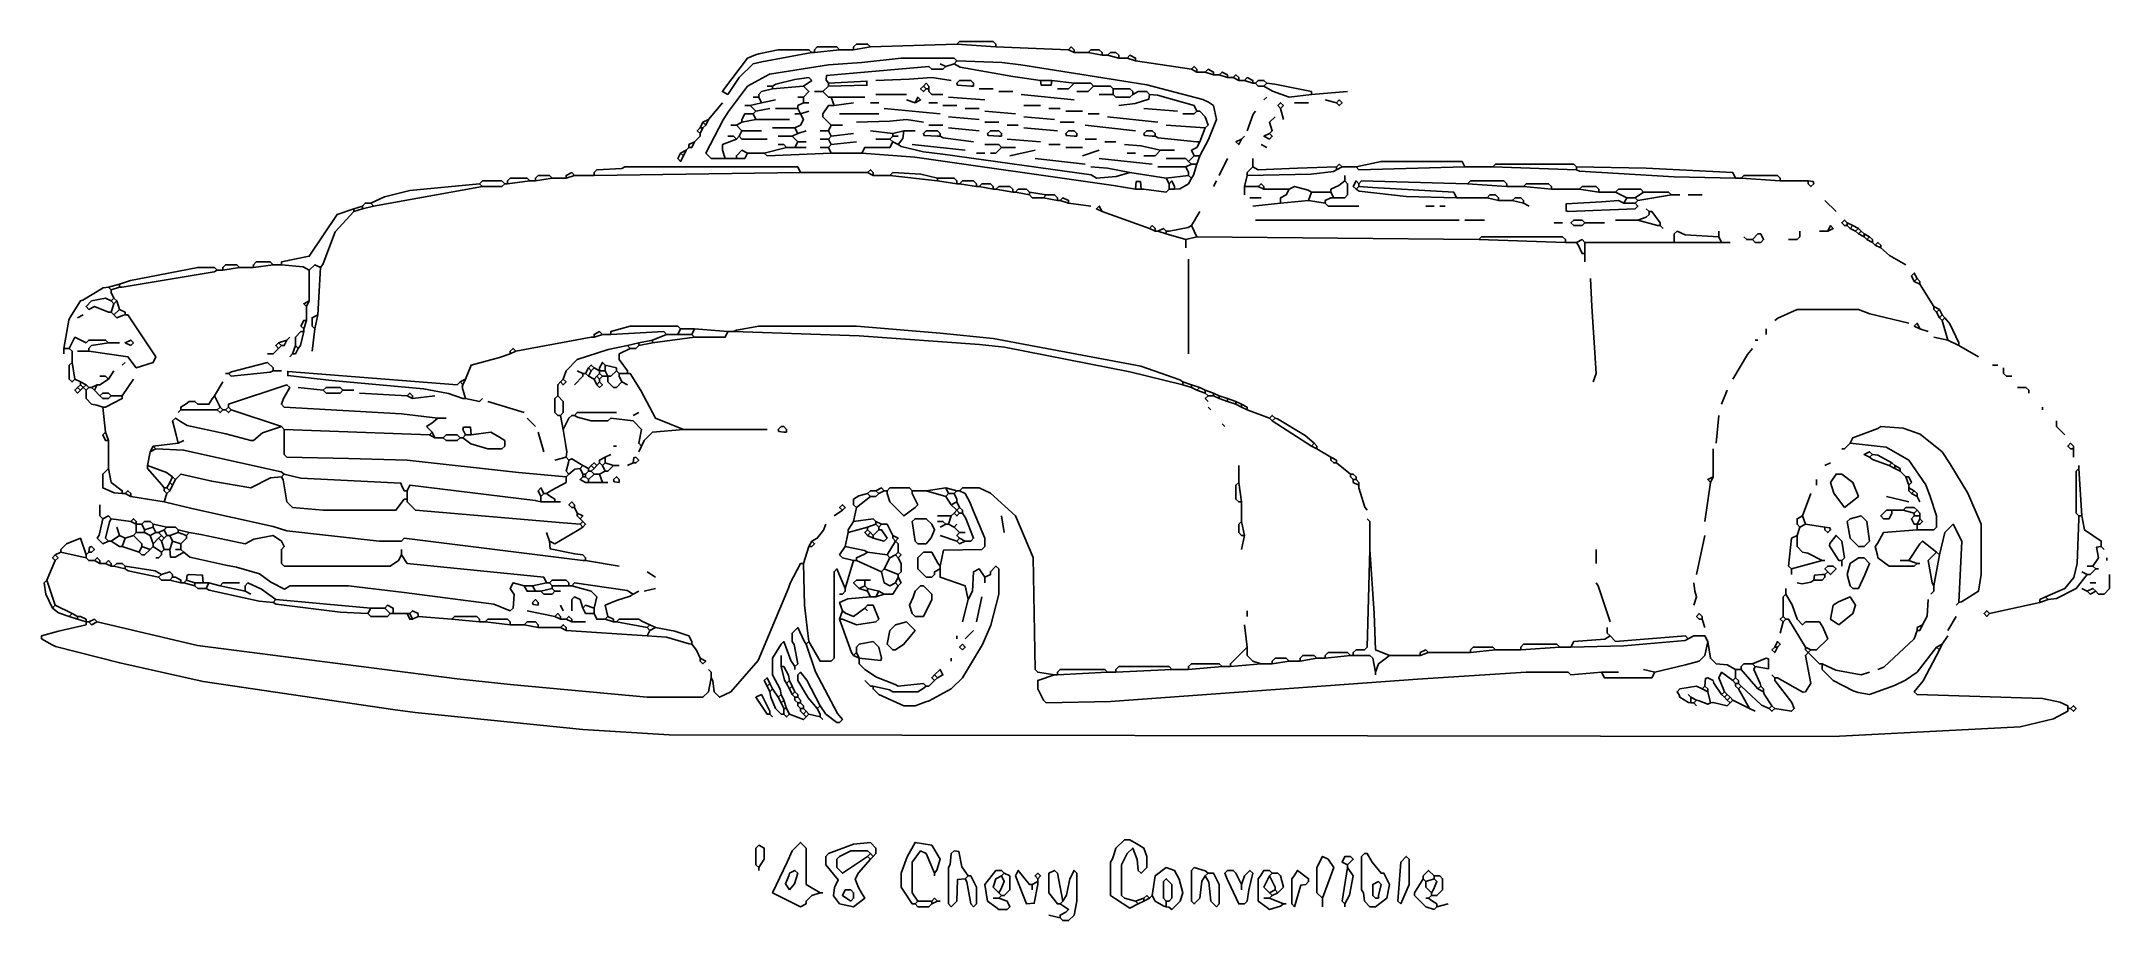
# Model space of a CAD drawing. Extents: x 11 to 752, y 55 to 370.
import ezdxf

# ---------------------------------------------------------------- set-up
doc = ezdxf.new("R2010")
doc.units = 0
doc.layers.get('0').update_dxf_attribs({"linetype": 'CONTINUOUS'})

msp = doc.modelspace()

# ---------------------------------------------------------------- linework, layer by layer
at = {"color": 7, "linetype": 'CONTINUOUS'}
for points in [[(256, 328), (255, 328), (251, 328), (249, 330), (255.230769, 341.846154), (257.230769, 344.846154), (264, 354), (271.9, 358.3), (293.035294, 361.541176), (304.964706, 362.458824), (319, 364), (338, 364), (339, 363)], [(287, 366), (286, 367), (275, 367), (268.06, 365.58), (266.9, 365.2), (264, 364), (255.8, 353.1), (255, 352), (257, 351), (261, 357), (266, 362), (269.076923, 362.615385), (287, 366)], [(288, 366), (287, 366)], [(288, 366), (288, 367), (289, 368), (296, 368), (297, 367)], [(288, 366), (297, 367)], [(302, 367), (297, 367)], [(302, 367), (302, 368), (303, 369), (307, 369), (308, 368)], [(302, 367), (308, 368)], [(308, 368), (339, 369)], [(353, 368), (353, 369), (352, 370), (340, 370), (339, 369)], [(353, 368), (339, 369)], [(379, 367), (353, 368)], [(381, 366), (381, 367), (380, 368), (379, 367)], [(381, 366), (379, 367)], [(386, 366), (381, 366)], [(391, 365), (391, 366), (390, 367), (387, 367), (386, 366)], [(391, 365), (386, 366)], [(393, 365), (391, 365)], [(397, 364), (397, 365), (396, 366), (394, 366), (393, 365)], [(397, 364), (393, 365)], [(400, 364), (397, 364)], [(403, 363), (403, 364), (401, 365), (400, 364)], [(403, 363), (400, 364)], [(284, 354), (287, 356), (286, 357), (280.923077, 356.384615), (274.1, 354.7), (273, 354)], [(293, 355), (292.2, 356.1), (292.25, 357.75), (329, 361), (330, 360), (334, 360), (335, 361)], [(293, 354), (306.75, 354.25), (306.75, 355.75), (293, 355)], [(337, 356), (330, 357), (321.964706, 356.458824), (310, 356)], [(335, 361), (333, 362)], [(335, 361), (338, 362)], [(338, 362), (339, 363)], [(369, 356), (359.044554, 357.445545), (340.176471, 360.705882), (338, 362)], [(426, 329), (429.2, 334.9), (432, 342), (431, 347), (429.1, 348.2), (427.1, 349.2), (407.076923, 354.384615), (401.067568, 355.405405), (361.946154, 361.569231), (355.053846, 362.430769), (339, 363)], [(345, 354), (345, 355), (344, 356), (340, 356), (339, 355), (339.25, 354.25), (344, 354), (345, 354)], [(373, 356), (369, 356)], [(369, 356), (369.25, 354.25), (372.75, 354.25), (373, 356)], [(381, 355), (373, 356)], [(423, 360), (403, 363)], [(425, 359), (425, 360), (424, 361), (423, 360)], [(425, 359), (423, 360)], [(428, 359), (425, 359)], [(431, 358), (431, 359), (429, 360), (428, 359)], [(431, 358), (428, 359)], [(433, 358), (431, 358)], [(436, 357), (436, 358), (434, 359), (433, 358)], [(436, 357), (433, 358)], [(438, 357), (436, 357)], [(440, 356), (440, 357), (439, 358), (438, 357)], [(440, 356), (438, 357)], [(442, 356), (440, 356)], [(445, 355), (445, 356), (443, 357), (442, 356)], [(445, 355), (442, 356)], [(450, 355), (449, 356), (447, 356), (446, 355)], [(268, 350), (266, 350)], [(268, 350), (268, 351), (269, 352), (273, 353)], [(269, 348), (268, 350)], [(269, 348), (274, 349)], [(273, 354), (271, 354)], [(273, 353), (273, 354)], [(273, 353), (284, 354)], [(284, 350), (282, 350)], [(284, 350), (286, 352), (284, 354)], [(284, 348), (284, 350)], [(291, 352), (288, 352)], [(291, 352), (293, 354)], [(294, 350), (293, 350), (291, 352)], [(293, 354), (293, 355)], [(306, 350), (294, 350)], [(295, 347), (294, 350)], [(321, 351), (310, 351)], [(324, 348), (321, 349)], [(324, 348), (326, 349), (325, 350), (324, 348)], [(327, 354), (326, 353), (327, 352), (328, 353)], [(329, 354), (328, 355), (327, 354)], [(328, 353), (327, 354)], [(329, 353), (328, 353)], [(329, 353), (329, 354)], [(334, 351), (330, 351), (329, 352), (329, 353)], [(349, 349), (336, 350)], [(352, 353), (347, 353)], [(359, 352), (354, 352)], [(381, 349), (362, 351)], [(375, 353), (379, 353), (381, 355)], [(388, 354), (387, 355), (381, 355)], [(382, 352), (386, 352), (388, 354)], [(395, 353), (394, 354), (388, 354)], [(395, 351), (390, 351)], [(395, 351), (395, 353)], [(402, 351), (402, 352), (401, 353), (395, 353)], [(395, 351), (396, 350), (401, 350), (402, 351)], [(397, 347), (402.823529, 347.705882), (407.75, 349.25), (408, 351)], [(408, 351), (407, 352), (404, 352), (402, 351)], [(425, 345), (424, 347), (410.9, 350.7), (408, 351)], [(446, 355), (445, 355)], [(449, 354), (447, 354), (446, 355)], [(449, 354), (450, 355)], [(449, 354), (452.1, 352.2), (458, 350), (466, 351)], [(449, 349), (450, 350)], [(466, 351), (466, 352), (452.911765, 354.647059), (450, 355)], [(466, 351), (479, 352)], [(475, 348), (471, 349)], [(475, 348), (476, 347), (477, 348), (476, 349), (475, 348)], [(247, 339), (248, 341)], [(248, 341), (250, 342)], [(249, 340), (248, 341)], [(249, 340), (250, 342)], [(250, 342), (255, 348)], [(260, 340), (262, 341)], [(262, 341), (262, 342), (263, 344), (266, 344)], [(262, 341), (267, 342)], [(265, 347), (263, 347)], [(265, 347), (269, 348)], [(266, 344), (267, 345)], [(267, 342), (266, 344)], [(267, 345), (272, 346)], [(279, 342), (267, 342)], [(282, 346), (274, 346)], [(283, 344), (281, 344)], [(281, 339), (283, 340), (284, 342), (283, 344)], [(282, 346), (282, 347), (284, 348)], [(283, 344), (282, 346)], [(283, 344), (286, 345)], [(286, 348), (284, 348)], [(294, 340), (291, 343), (291, 344), (293, 347), (295, 347)], [(295, 347), (302, 348)], [(311, 344), (297, 344)], [(327, 341), (321, 342), (314.964706, 341.458824), (303, 341)], [(311, 348), (308, 348)], [(333, 344), (313, 346)], [(332, 348), (329, 348)], [(339, 347), (334, 347)], [(347, 342), (336, 343)], [(347, 346), (342, 346)], [(360, 344), (349, 345)], [(354, 341), (349, 341)], [(369, 347), (363, 347)], [(374, 342), (363, 343)], [(376, 346), (372, 346)], [(381, 341), (376, 341)], [(384, 345), (378, 345)], [(390, 344), (386, 344)], [(411, 341), (393, 343)], [(418, 345), (406, 346)], [(420, 344), (424, 344), (425, 345)], [(428, 339), (429, 340), (428, 343), (426, 345), (425, 345)], [(443, 338), (445.2, 343.9), (446, 345)], [(451, 337), (452, 338), (451, 341), (453, 343)], [(455, 346), (456, 347), (455, 348), (454, 347), (455, 346)], [(456, 342), (455, 346)], [(465, 348), (460, 348)], [(243, 332), (243, 333), (245, 334)], [(243, 332), (244, 332), (245, 334)], [(245, 334), (247, 336), (247, 337)], [(247, 337), (246, 338), (247, 339)], [(248, 339), (247, 339)], [(247, 337), (248, 339)], [(248, 339), (249, 340)], [(256, 328), (255, 331), (255, 333), (260, 335)], [(260, 335), (259, 336), (257, 336)], [(260, 340), (258, 340)], [(262, 338), (260, 340)], [(260, 335), (261, 336)], [(261, 336), (262, 338)], [(271, 335), (262, 335), (261, 336)], [(269, 338), (262, 338)], [(281, 339), (273, 339)], [(280, 336), (275, 336)], [(280, 336), (282, 337)], [(282, 334), (280, 336)], [(282, 337), (281, 339)], [(281, 332), (282, 334)], [(282, 337), (285, 338)], [(285, 334), (282, 334)], [(293, 338), (290, 338)], [(293, 335), (290, 335)], [(293, 338), (294, 340)], [(294, 336), (293, 338)], [(293, 335), (294, 336)], [(294, 333), (293, 335)], [(298, 340), (294, 340)], [(294, 336), (302, 337)], [(294, 333), (303, 334)], [(305, 330), (306, 332), (315, 332), (316, 334)], [(316, 337), (308, 338)], [(315, 335), (310, 335)], [(315, 335), (316, 336)], [(316, 334), (315, 335)], [(316, 337), (320, 338)], [(316, 336), (316, 337)], [(318, 336), (316, 336)], [(318, 333), (316, 334)], [(318, 333), (319.6, 335.2), (320, 338)], [(324, 338), (320, 338)], [(333, 336), (333, 337), (332, 338), (328, 338), (327, 337), (327.25, 336.25), (332, 336), (333, 336)], [(334, 340), (329, 340)], [(345, 334), (334.067568, 335.405405), (333, 336)], [(347, 338), (336, 339)], [(355, 336), (355, 337), (354, 338), (351, 338), (350, 337), (350.25, 336.25), (354, 336), (355, 336)], [(361, 340), (357, 340)], [(369, 334), (357, 335)], [(375, 338), (363, 339)], [(382, 336), (382, 337), (381, 338), (379, 338), (378, 337), (378.25, 336.25), (381, 336), (382, 336)], [(403, 338), (385, 340)], [(389, 335), (385, 335)], [(396, 334), (392, 334)], [(410, 336), (410, 337), (409, 338), (407, 338), (406, 337), (406.25, 336.25), (409, 336), (410, 336)], [(426, 334), (425, 334), (411.06, 335.42), (410, 336)], [(428, 339), (414, 340)], [(424, 329), (423, 331), (425, 332), (426, 334)], [(426, 334), (428, 339)], [(441, 335), (439, 334), (440, 333), (441, 335)], [(441, 335), (442, 336)], [(451, 337), (449, 336), (451, 335), (452, 336), (451, 337)], [(240, 330), (239, 328), (240, 327), (241, 329)], [(240, 330), (242, 331)], [(241, 329), (240, 330)], [(241, 329), (242, 331)], [(242, 331), (243, 332)], [(260, 328), (256, 328)], [(260, 328), (260, 329), (262, 331), (264, 330)], [(260, 328), (261, 328), (263, 328), (264, 330)], [(270, 330), (264, 330)], [(270, 330), (278, 332)], [(270, 330), (271, 329), (294, 330)], [(278, 332), (277, 333), (275, 333)], [(281, 332), (278, 332)], [(285, 332), (281, 332)], [(293, 332), (290, 332)], [(293, 332), (294, 333)], [(294, 330), (293, 332)], [(305, 330), (294, 330)], [(403, 317), (395.067568, 318.405405), (323.946154, 328.569231), (305, 330)], [(318, 333), (319.1, 332.3), (327.053846, 330.430769), (333.946154, 329.569231), (387.1, 322.2), (389, 321), (396.076923, 321.615385), (401, 323)], [(342, 331), (323, 333)], [(349, 330), (346, 330)], [(355, 332), (354, 333), (349, 333)], [(351, 330), (353, 330), (355, 332)], [(360, 332), (355, 332)], [(358, 329), (367, 331)], [(385, 326), (367, 328)], [(376, 333), (372, 333)], [(384, 332), (378, 332)], [(384, 329), (390, 331)], [(409, 326), (390, 328)], [(412, 331), (404.94, 332.58), (399, 333)], [(403, 330), (400, 330)], [(406, 329), (410, 329), (412, 331)], [(417, 331), (412, 331)], [(422, 327), (421, 328), (414, 328)], [(422, 327), (424, 329)], [(423, 326), (422, 327)], [(426, 329), (424, 329)], [(425, 326), (426, 329)], [(433, 322), (436, 328)], [(445, 325), (445, 328)], [(450, 332), (448, 333)], [(521, 325), (520, 327), (491, 327), (482, 325)], [(129, 312), (133.9, 314.3), (143.053846, 316.569231), (168, 319)], [(177, 319), (176, 320), (169, 320), (168, 319)], [(169, 318), (168, 319)], [(169, 318), (176, 318), (177, 319)], [(178, 319), (177, 319)], [(178, 319), (178, 320), (179, 321), (185, 321), (186, 320)], [(178, 319), (186, 320)], [(188, 320), (186, 320)], [(188, 320), (188, 321), (189, 322), (193, 322), (194, 321)], [(188, 320), (194, 321)], [(199, 321), (194, 321)], [(199, 321), (199, 322), (201, 323), (202, 322)], [(199, 321), (202, 322)], [(209, 322), (202, 322)], [(209, 322), (209, 323), (210, 324), (218.955446, 324.445545), (220, 325), (282, 325), (283, 323)], [(209, 322), (283, 323)], [(307, 323), (283, 323)], [(309, 322), (309, 323), (308, 324), (307, 323)], [(309, 322), (307, 323)], [(315, 322), (309, 322)], [(332, 321), (326.067568, 322.405405), (316, 323), (315, 322)], [(332, 320), (315, 322)], [(332, 320), (332, 321)], [(339, 319), (339, 320), (338, 321), (332, 321)], [(339, 319), (332, 320)], [(340, 319), (339, 319)], [(346, 318), (346, 319), (345, 320), (341, 320), (340, 319)], [(346, 318), (340, 319)], [(352, 317), (352, 318), (351, 319), (348, 319), (347, 318)], [(401, 323), (392.94, 324.58), (387, 325)], [(414, 321), (401, 323)], [(405, 317), (404.75, 319.75), (403.25, 319.75), (403, 317)], [(421, 325), (411, 325)], [(414, 321), (422, 322)], [(415, 319), (414, 321)], [(417, 317), (417, 318), (416, 320), (415, 319)], [(415, 317), (415, 319)], [(417, 317), (418.9, 317.2), (422, 319), (423, 321)], [(421, 325), (423, 326)], [(422, 323), (421, 325)], [(422, 322), (422, 323)], [(423, 321), (422, 322)], [(425, 326), (423, 326)], [(423, 321), (423.8, 322.1), (425, 326)], [(431, 318), (432, 320)], [(442, 318), (443, 322)], [(443, 322), (443, 323), (445, 325)], [(443, 322), (465.979245, 322.477358), (473.946154, 323.430769), (475, 324)], [(445, 325), (447, 324), (461.032995, 324.538071), (475, 325)], [(449, 317), (449, 318), (448, 319), (447, 318)], [(473, 316), (473, 317), (475.8, 318.4), (478, 320)], [(474, 314), (478, 314), (479, 315), (479, 319), (478, 320)], [(477, 325), (476, 326), (475, 325)], [(475, 324), (475, 325)], [(475, 324), (477, 325)], [(482, 325), (477, 325)], [(478, 320), (478, 322)], [(482, 317), (481, 318), (482, 320), (483, 319)], [(482, 325), (483, 324), (521, 325)], [(522, 319), (484, 320), (483, 319)], [(483, 318), (483, 319)], [(531, 325), (521, 325)], [(536, 318), (536, 319), (535, 320), (523, 320), (522, 319)], [(536, 318), (522, 319)], [(561, 325), (560, 326), (532, 326), (531, 325)], [(561, 324), (531, 325)], [(552, 317), (552, 318), (551, 319), (543, 319), (542, 318)], [(561, 324), (561, 325)], [(618, 321), (617, 323), (585.980831, 324.520767), (561, 325)], [(618, 321), (596.021649, 321.476289), (562.027586, 323.468966), (561, 324)], [(620, 321), (618, 321)], [(634, 320), (634, 321), (633, 322), (621, 322), (620, 321)], [(634, 320), (620, 321)], [(644, 320), (634, 320)], [(644, 320), (644, 319), (645, 318), (646, 319), (645.75, 319.75), (644, 320)], [(126, 311), (127, 312), (129, 312)], [(130, 311), (129, 312)], [(130, 311), (169, 318)], [(347, 318), (346, 318)], [(352, 317), (347, 318)], [(353, 317), (352, 317)], [(359, 316), (359, 317), (358, 318), (354, 318), (353, 317)], [(359, 316), (353, 317)], [(360, 316), (359, 316)], [(365, 316), (364, 317), (361, 317), (360, 316)], [(365, 315), (360, 316)], [(365, 315), (365, 316)], [(371, 315), (365, 316)], [(370, 314), (366, 314), (365, 315)], [(370, 314), (371, 315)], [(375, 313), (370, 314)], [(375, 313), (375, 314), (374, 315), (371, 315)], [(376, 313), (375, 313)], [(379, 312), (379, 313), (377, 314), (376, 313)], [(379, 312), (376, 313)], [(387, 311), (379, 312)], [(405, 317), (403, 317)], [(405, 317), (406, 317), (414, 316), (415, 317)], [(417, 317), (415, 317)], [(447, 318), (442, 318)], [(442, 315), (442, 318)], [(448, 314), (444, 314)], [(445, 311), (455, 312)], [(449, 317), (447, 318)], [(458, 317), (449, 317)], [(455, 312), (455, 314), (457, 315), (458, 317)], [(455, 312), (465, 313)], [(466, 316), (464.911765, 316.647059), (460, 318), (458, 317)], [(465, 313), (466, 316)], [(471, 312), (465, 313)], [(473, 316), (466, 316)], [(471, 312), (471, 313), (473, 314), (474, 314)], [(483, 311), (472, 311), (471, 312)], [(474, 314), (473, 316)], [(482, 317), (483, 318)], [(518, 314), (500.026154, 314.470769), (483.1, 316.3), (482, 317)], [(518, 314), (517, 316), (487.923077, 317.615385), (483, 318)], [(529, 314), (518, 314)], [(533, 313), (533, 314), (532, 315), (530, 315), (529, 314)], [(533, 313), (529, 314)], [(538, 313), (533, 313)], [(542, 318), (536, 318)], [(542, 312), (542, 313), (541, 314), (539, 314), (538, 313)], [(542, 312), (538, 313)], [(552, 317), (542, 318)], [(544, 311), (542, 312)], [(562, 317), (552, 317)], [(578, 312), (576, 313), (569.964706, 312.458824), (557.25, 311.75), (557.25, 309.25), (558, 309), (582, 310), (583, 311), (582, 312)], [(569, 316), (569, 317), (568, 318), (563, 318), (562, 317)], [(569, 316), (562, 317)], [(575, 316), (569, 316)], [(585, 316), (584, 317), (576, 317), (575, 316)], [(579, 314), (575, 316)], [(578, 312), (579, 314)], [(582, 312), (578, 312)], [(582, 314), (579, 314)], [(582, 314), (585, 316)], [(583, 313), (582, 314)], [(582, 312), (583, 313)], [(583, 313), (595, 315)], [(595, 315), (594, 316), (585, 316)], [(598, 315), (595, 315)], [(606, 315), (601, 315)], [(654, 309), (650, 313)], [(97, 290), (97, 291), (107, 293), (117, 308), (123, 310)], [(111, 289), (111.8, 290.1), (116.247788, 301.783186), (123, 309)], [(123, 310), (126, 311)], [(123, 309), (123, 310)], [(123, 309), (126, 310)], [(126, 310), (126, 311)], [(126, 310), (130, 311)], [(391, 309), (390, 311), (389, 310), (391, 309)], [(408, 303), (391, 309)], [(410, 302), (410, 303), (409, 304), (408, 303)], [(414, 302), (415, 302), (421.911765, 303.352941), (423, 304)], [(423, 304), (426, 309)], [(425, 300), (423, 304)], [(519, 306), (446, 306)], [(510, 311), (507, 311)], [(514, 311), (512, 311)], [(528, 306), (521, 306)], [(556, 305), (553, 305)], [(564, 305), (563, 306), (560, 306), (559, 305), (560, 304), (563, 304), (564, 305)], [(571, 305), (564, 305)], [(583, 306), (575, 306)], [(583, 306), (586, 307), (587, 308), (587, 309)], [(591, 304), (590, 304), (583, 306)], [(587, 309), (586, 310)], [(591, 305), (588, 309), (587, 309)], [(591, 304), (591, 305)], [(592, 303), (591, 304)], [(658, 304), (657, 304), (656, 305), (657, 306), (658, 305)], [(658, 304), (658, 305)], [(660, 304), (658, 305)], [(659, 303), (658, 304)], [(659, 303), (660, 304)], [(662, 303), (660, 304)], [(410, 302), (408, 303)], [(411, 302), (410, 302)], [(414, 302), (413, 303), (411, 302)], [(414, 301), (411, 302)], [(414, 301), (414, 302)], [(421, 299), (414, 301)], [(421, 299), (425, 300)], [(421, 296), (421, 299)], [(526, 299), (425, 300)], [(557, 298), (557, 299), (556, 300), (527, 300), (526, 299)], [(557, 298), (526, 299)], [(561, 298), (557, 298)], [(564, 298), (563, 299), (561, 298)], [(564, 294), (563, 294), (561.7, 296.9), (561, 298)], [(596, 298), (564, 298)], [(564, 294), (564, 298)], [(596, 298), (596, 299), (596, 301), (597, 302), (599.9, 300.7), (612, 300)], [(613, 298), (596, 298)], [(612, 300), (612, 302)], [(613, 298), (612, 300)], [(616, 298), (613, 298)], [(624, 299), (622, 299), (621, 300)], [(624, 299), (625, 298), (627, 298), (628, 299), (627, 301), (626, 301), (624, 299)], [(637, 299), (640, 299), (641, 300), (641, 302)], [(651, 302), (648, 302)], [(661, 302), (659, 303)], [(661, 302), (662, 303)], [(662, 301), (661, 302)], [(663, 302), (662, 303)], [(662, 301), (663, 302)], [(664, 300), (662, 301)], [(664, 301), (663, 302)], [(664, 300), (664, 301)], [(666, 300), (664, 301)], [(665, 299), (664, 300)], [(665, 299), (666, 300)], [(667, 298), (665, 299)], [(667, 299), (666, 300)], [(667, 298), (667, 299)], [(668, 297), (667, 298)], [(670, 297), (669, 298), (668, 297)], [(670, 296), (668, 297)], [(670, 296), (670, 297)], [(39, 283), (42.911765, 284.352941), (67, 289), (73, 289), (74, 288)], [(76, 288), (76, 289), (77, 290), (81, 290), (82, 289)], [(76, 288), (82, 289)], [(87, 289), (82, 289)], [(87, 289), (87, 290), (88, 291), (93, 291), (94, 290)], [(87, 289), (94, 290)], [(97, 290), (94, 290)], [(107, 288), (104.835294, 289.258824), (97, 290)], [(107, 288), (109, 290), (111, 289)], [(110, 272), (111, 289)], [(422, 258), (422, 292)], [(564, 291), (564, 294)], [(679, 290), (673.18, 293.24), (670, 296)], [(19, 260), (20.8, 270.1), (21.2, 270.9), (25, 277), (25.82, 277.24), (33.1, 281.7), (35, 282)], [(35, 282), (39, 283)], [(36, 281), (35, 282)], [(36, 281), (39, 282)], [(39, 282), (40, 282), (72.932432, 287.405405), (74, 288)], [(39, 282), (39, 283)], [(76, 288), (74, 288)], [(107, 277), (107, 288)], [(567, 248), (568, 251), (566.45082, 275.040984), (566, 285)], [(682, 284), (681, 286), (682, 287), (683, 285)], [(682, 284), (683, 285)], [(684, 283), (682, 284)], [(684, 284), (683, 285)], [(684, 283), (684, 284)], [(689, 275), (684, 283)], [(36, 273), (35, 273), (30, 275), (28, 274), (27, 275), (29, 277), (34, 278), (36, 277)], [(36, 280), (36, 281)], [(37, 278), (36, 280)], [(36, 277), (37, 278)], [(37, 276), (36, 277)], [(36, 273), (37, 276)], [(38, 277), (37, 278)], [(37, 276), (38, 277)], [(39, 274), (38, 277)], [(106, 275), (105, 276), (107, 277)], [(106, 275), (107, 277)], [(106, 270), (106, 275)], [(689, 274), (689, 275)], [(691, 274), (689, 275)], [(24, 271), (26, 272)], [(28, 259), (42, 257), (45, 253), (51, 255), (52, 257), (42, 272), (41, 272)], [(37, 272), (36, 273)], [(37, 272), (39, 274)], [(37, 272), (38, 271), (40.1, 271.8), (41, 272)], [(41, 272), (41, 273), (39, 274)], [(105, 267), (104, 268), (105, 270), (106, 270)], [(105, 267), (106, 270)], [(105, 266), (105, 267)], [(109, 267), (108, 268), (108, 271), (110, 272)], [(108, 259), (109, 267)], [(109, 267), (110, 272)], [(215, 265), (215, 266), (222, 268), (239, 268), (240, 267)], [(239, 265), (240, 267)], [(245, 267), (240, 267)], [(244, 265), (245, 267)], [(257, 266), (245, 267)], [(420, 248), (418.9, 248.8), (404.923077, 253.615385), (401.076923, 254.384615), (351.95122, 263.560976), (333.040984, 265.45082), (303, 268), (268, 268), (260.053846, 266.569231), (259, 266)], [(629, 265), (629, 267)], [(680, 269), (666.088235, 272.352941), (662, 274), (640, 274), (633.1, 270.8), (632, 270)], [(684, 267), (683, 269), (682, 268), (684, 267)], [(687, 266), (684, 267)], [(690, 273), (689, 274)], [(690, 273), (691, 274)], [(691, 271), (690, 273)], [(692, 272), (691, 274)], [(691, 271), (692, 272)], [(692, 270), (691, 271)], [(693, 271), (692, 272)], [(692, 270), (693, 271)], [(694, 263), (692, 270)], [(698, 261), (698, 262), (694.769231, 268.846154), (693, 271)], [(21, 260), (19, 260)], [(19, 258), (19, 260)], [(21, 260), (23, 264), (27, 262), (28, 263), (34, 263), (35, 262)], [(22, 255), (22, 259), (21, 260)], [(28, 259), (28, 260), (29, 261), (35, 262)], [(39, 262), (35, 262)], [(43, 261), (44, 262), (43, 263), (41, 262), (43, 261)], [(92, 258), (94, 258), (96, 260)], [(96, 260), (95, 261), (96, 262)], [(96, 262), (99, 263)], [(97, 261), (96, 262)], [(96, 260), (97, 261)], [(97, 261), (98, 261), (99, 263)], [(99, 263), (100, 264)], [(101, 258), (102, 261)], [(101, 258), (102, 258), (103, 260)], [(102, 261), (102, 264), (104, 266), (105, 266)], [(103, 260), (102, 261)], [(103, 260), (103.8, 261.1), (105, 266)], [(179, 258), (179, 259), (180, 260), (181, 259)], [(181, 259), (208, 264), (209, 264)], [(198, 249), (199, 252), (203, 256), (214.088235, 259.647059), (221, 261)], [(209, 264), (209, 265), (211, 266), (212, 265)], [(209, 264), (212, 265)], [(215, 265), (212, 265)], [(235, 265), (234, 266), (215, 265)], [(221, 251), (221, 252), (218, 256), (218, 258), (222, 260)], [(221, 261), (225, 262)], [(222, 260), (221, 261)], [(222, 260), (224, 260), (225, 261)], [(225, 262), (230, 263)], [(225, 261), (225, 262)], [(225, 261), (230, 262)], [(230, 263), (235, 265)], [(230, 262), (245, 264)], [(230, 262), (230, 263)], [(239, 265), (235, 265)], [(244, 265), (239, 265)], [(245, 264), (244, 265)], [(245, 264), (256, 264), (257, 266)], [(259, 266), (257, 266)], [(420, 247), (400.923077, 251.615385), (356.053846, 260.430769), (347.04878, 261.439024), (303.989141, 264.511352), (259, 266)], [(617, 249), (622.230769, 257.846154), (624, 260)], [(626, 263), (625, 263)], [(694, 263), (689, 264)], [(698, 261), (694, 263)], [(705, 257), (698, 261)], [(22, 255), (21, 254), (21, 249), (22, 248), (23, 249)], [(23, 249), (22, 255)], [(28, 259), (24, 259)], [(35, 249), (37, 252)], [(40, 254), (41, 255)], [(78, 251), (79.088235, 251.647059), (92, 255), (94, 253), (94, 252)], [(78, 251), (79, 250), (92.95122, 251.439024), (94, 252)], [(97, 252), (94, 252)], [(100, 257), (101, 258)], [(163, 249), (165, 254), (175.1, 256.8), (179, 258)], [(179, 258), (181, 259)], [(205, 251), (203, 252)], [(206, 251), (207, 253)], [(209, 253), (208, 254), (207, 253)], [(208, 252), (207, 253)], [(207, 250), (208, 252)], [(208, 252), (209, 253)], [(211, 252), (209, 253)], [(211, 252), (211, 253), (212, 255), (213, 254)], [(213, 252), (211, 252)], [(211, 251), (211, 252)], [(213, 252), (213, 254)], [(217, 252), (217, 253), (213, 254)], [(214, 250), (213, 252)], [(214, 250), (215, 250), (217, 252)], [(218, 251), (217, 252)], [(712, 254), (710, 254)], [(717, 250), (715, 250), (714, 251), (714, 253)], [(25, 248), (23, 249)], [(24, 246), (23, 245), (24, 244), (25, 245)], [(24, 246), (25, 247)], [(25, 245), (24, 246)], [(25, 247), (25, 248)], [(27, 247), (25, 248)], [(26, 246), (25, 247)], [(25, 245), (26, 246)], [(26, 246), (27, 247)], [(27, 245), (26, 246)], [(28, 246), (27, 247)], [(27, 245), (28, 246)], [(33, 239), (30.9, 239.7), (29, 240), (27, 242), (27, 245)], [(29, 246), (28, 246)], [(29, 246), (31, 247)], [(30, 245), (29, 246)], [(30, 245), (31, 247)], [(32, 243), (30, 245)], [(31, 247), (32, 247), (35, 249)], [(35, 249), (34, 250), (32, 250)], [(40, 243), (44, 249)], [(73, 243), (76, 248)], [(78, 251), (77, 251)], [(153, 235), (139.977376, 236.524887), (98, 239), (97, 240), (97.8, 242.1), (98.2, 242.9), (100, 246), (99, 247), (78, 240), (78, 239)], [(163, 242), (162, 242), (156.9, 243.8), (147.967005, 245.538071), (115.044554, 248.445545), (99.25, 250.25), (99.25, 251.75), (160, 247), (161, 248)], [(112, 245), (103, 246)], [(119, 245), (118, 246), (113, 246), (112, 245)], [(112, 245), (113, 244), (118, 244), (119, 245)], [(123, 245), (119, 245)], [(161, 248), (163, 249)], [(162, 247), (161, 248)], [(163, 242), (161.8, 246.1), (162, 247)], [(162, 247), (163, 249)], [(196, 243), (196, 247), (197, 248)], [(197, 248), (198, 249)], [(197, 248), (198, 247), (199, 248), (198, 249)], [(202, 247), (205, 250), (205, 251)], [(206, 251), (205, 251)], [(207, 250), (206, 251)], [(209, 249), (207, 250)], [(209, 249), (210, 250)], [(210, 247), (209, 249)], [(210, 250), (211, 251)], [(211, 249), (210, 250)], [(210, 247), (211, 248)], [(210, 247), (211, 246), (212, 247), (211, 248)], [(212, 250), (211, 251)], [(211, 249), (212, 250)], [(211, 248), (211, 249)], [(214, 250), (212, 250)], [(214, 250), (214, 248), (216, 246), (217, 246), (219, 248)], [(221, 251), (218, 251)], [(218, 250), (218, 251)], [(219, 248), (218, 250)], [(221, 247), (219, 248)], [(241, 231), (231, 235), (225.8, 244.9), (222, 251), (221, 251)], [(420, 247), (420, 248)], [(423, 247), (420, 248)], [(423, 246), (420, 247)], [(423, 246), (423, 247)], [(426, 246), (423, 247)], [(425, 245), (423, 246)], [(425, 245), (426, 246)], [(428, 244), (425, 245)], [(428, 245), (426, 246)], [(428, 244), (428, 245)], [(431, 244), (428, 245)], [(613, 240), (615, 245)], [(723, 244), (723, 245), (722, 246), (719, 246)], [(36, 243), (35, 244), (33, 244), (32, 243)], [(32, 243), (33, 242), (35, 242), (36, 243)], [(33, 239), (34, 239), (40, 242), (40, 243)], [(34, 230), (33, 239)], [(40, 243), (36, 243)], [(60, 237), (61, 238)], [(61, 238), (61, 239), (62.9, 240.2), (64, 241), (66, 241), (67, 240), (71, 240), (72.2, 241.9), (73, 243)], [(74, 238), (61, 238)], [(75, 239), (73, 243)], [(74, 238), (75, 239)], [(74, 238), (75, 237), (76, 238)], [(76, 238), (75, 239)], [(77, 238), (76, 238)], [(77, 238), (78, 239)], [(77, 238), (78, 237), (79, 238)], [(79, 238), (78, 239)], [(97, 232), (79, 238)], [(142, 243), (125, 244)], [(144, 242), (144, 243), (143, 244), (142, 243)], [(144, 242), (142, 243)], [(144, 242), (152, 243)], [(163, 242), (168, 241), (169, 242)], [(184, 237), (171, 241)], [(197, 236), (196, 236), (195, 237), (195, 242), (196, 243)], [(197, 236), (198, 237), (198, 241), (196, 243)], [(429, 243), (428, 244)], [(429, 241), (428, 242), (429, 243)], [(431, 243), (429, 243)], [(430, 238), (429, 239)], [(431, 243), (431, 244)], [(433, 243), (431, 244)], [(433, 242), (431, 243)], [(433, 242), (433, 243)], [(436, 242), (433, 243)], [(436, 241), (433, 242)], [(436, 241), (436, 242)], [(439, 241), (436, 242)], [(439, 240), (436, 241)], [(439, 240), (439, 241)], [(441, 240), (439, 241)], [(441, 239), (439, 240)], [(441, 239), (441, 240)], [(443, 239), (441, 240)], [(443, 238), (441, 239)], [(443, 238), (443, 239)], [(451, 235), (443, 238)], [(728, 238), (728, 239)], [(35, 227), (34, 227), (33, 229), (34, 230)], [(35, 227), (34, 230)], [(60, 226), (59.352941, 229.088235), (58, 234), (59, 235), (60.846154, 233.769231), (63.2, 232.4), (77.076923, 229.384615), (86, 227), (87, 227), (90.18, 229.76), (97, 232)], [(98, 231), (97, 232)], [(150, 229), (98, 231)], [(199, 214), (181.962069, 215.544828), (142, 220), (120.979245, 220.522642), (99, 221), (98, 222), (98, 231)], [(151, 230), (149, 232), (150.846154, 233.230769), (153, 235)], [(150, 229), (151, 230)], [(152, 228), (151, 230)], [(156, 235), (153, 235)], [(165, 229), (164.75, 231.75), (162.25, 231.75), (162, 231), (163, 229)], [(162, 228), (164.9, 225.8), (171, 224), (176, 224), (177, 225), (177, 227), (175.1, 228.2), (172, 230), (165, 229)], [(188, 232), (185, 235)], [(191, 223), (189, 230)], [(198, 231), (197, 236)], [(198, 231), (200, 235), (201, 236), (202, 236)], [(199, 221), (199.2, 222.9), (198.8, 225.9), (198, 231)], [(202, 236), (203, 237), (217, 237)], [(226, 225), (225, 226), (226, 231), (223, 234), (215, 235), (214, 234), (208, 234), (203.076923, 235.384615), (202, 236)], [(223, 236), (225, 237)], [(226, 225), (227, 227), (230, 230), (241, 231)], [(271, 231), (241, 231)], [(278, 230), (278, 231), (277, 232), (276, 232), (275, 231), (275.25, 230.25), (277, 230), (278, 230)], [(435, 232), (434, 233)], [(453, 235), (452, 236), (451, 235)], [(452, 234), (451, 235)], [(452, 234), (453, 235)], [(466, 225), (452, 234)], [(467, 226), (463.82, 228.76), (453.9, 234.8), (453, 235)], [(611, 226), (612, 236)], [(698, 169), (698.9, 169.2), (705, 173), (706, 179), (706, 197), (701.2, 208.1), (694.76, 218.82), (692, 223), (684.153846, 229.230769), (678.076923, 231.384615), (670, 232), (668.911765, 231.352941), (660, 228), (659, 226)], [(736, 229), (733, 232), (733, 234)], [(35, 217), (35, 227)], [(49, 218), (50, 223)], [(50, 223), (51, 225)], [(50, 223), (52, 224)], [(51, 225), (60, 226)], [(52, 224), (51, 225)], [(98, 215), (96.9, 215.8), (61.959016, 223.54918), (52, 224)], [(60, 226), (62, 227)], [(152, 228), (150, 229)], [(155, 228), (152, 228)], [(161, 228), (160, 229), (156, 229), (155, 228)], [(155, 228), (156, 227), (160, 227), (161, 228)], [(162, 228), (161, 228)], [(162, 228), (163, 229)], [(165, 229), (163, 229)], [(217, 225), (216, 225)], [(225, 223), (226, 225)], [(466, 225), (467, 226)], [(468, 224), (466, 225)], [(468, 225), (467, 226)], [(468, 224), (468, 225)], [(473, 221), (468, 224)], [(610, 214), (610, 224)], [(656, 224), (657, 224), (659, 226)], [(683, 195), (684, 195), (689, 195), (690, 196), (690, 200), (687.647059, 206.911765), (686.2, 211.1), (680, 220), (676.153846, 222.230769), (671.923077, 224.615385), (659, 226)], [(666, 221), (664, 222), (666, 223), (667, 222)], [(739, 224), (738, 224), (737, 225), (738, 226), (739, 225)], [(739, 224), (739, 225)], [(739, 221), (739, 224)], [(40, 208), (37.1, 208.3), (33, 210), (33, 215), (35, 217)], [(40, 208), (40, 209), (36, 212), (35, 217)], [(58, 214), (55.8, 215.6), (49, 218)], [(55, 210), (54.2, 211.1), (49, 217), (49, 218)], [(59, 213), (61, 215), (72.067568, 212.405405), (86, 210), (93.076923, 213.615385), (97, 214)], [(97, 214), (98, 215)], [(142, 209), (141, 209), (140, 211), (139.75, 211.75), (104.017808, 213.480822), (98, 215)], [(195, 220), (199, 221)], [(200, 220), (199, 221)], [(200, 215), (199, 216), (199.8, 219.1), (200, 220)], [(199, 214), (200, 215)], [(205, 218), (201, 220.5), (200, 220)], [(200, 215), (202.153846, 216.769231), (204, 217)], [(204, 217), (205, 218)], [(205, 215), (204, 217)], [(207, 217), (205, 218)], [(206, 215), (205, 215)], [(205, 214), (205, 215)], [(206, 215), (207, 216)], [(206, 214), (206, 215)], [(207, 217), (208, 218)], [(207, 216), (207, 217)], [(208, 216), (207, 216)], [(207, 213), (209, 215)], [(210, 218), (209, 219), (208, 218)], [(209, 217), (208, 218)], [(208, 216), (209, 217)], [(209, 215), (208, 216)], [(209, 217), (210, 218)], [(211, 215), (209, 215)], [(210, 218), (211, 219)], [(211, 219), (211, 220), (213, 221)], [(212, 218), (211, 219)], [(211, 215), (213, 216)], [(212, 212), (211, 215)], [(212, 218), (213, 219)], [(213, 216), (212, 218)], [(213, 221), (215, 222)], [(213, 219), (213, 221)], [(216, 218), (213, 219)], [(213, 216), (214, 216), (216, 218)], [(218, 218), (216, 218)], [(221, 218), (223, 219)], [(223, 219), (224, 219), (225, 220), (224, 221), (223.25, 220.75), (223, 219)], [(440, 212), (440, 218)], [(475, 220), (473, 221)], [(475, 219), (474, 219), (473, 220), (473, 221)], [(475, 219), (475, 220)], [(480, 215), (475, 219)], [(480, 214), (480, 215)], [(482, 213), (482, 214), (481, 215), (480, 215)], [(650, 218), (652, 219)], [(657, 203), (662, 207), (660, 212), (656, 215), (654, 215), (652, 212), (653.2, 208.1), (657, 203)], [(666, 221), (667, 222)], [(673, 218), (667.1, 220.2), (666, 221)], [(674, 219), (668.9, 221.7), (667, 222)], [(673, 218), (674, 219)], [(675, 217), (673, 218)], [(675, 218), (674, 219)], [(675, 217), (675, 218)], [(677, 217), (675, 218)], [(677, 216), (675, 217)], [(677, 216), (677, 217)], [(679, 214), (677, 216)], [(741, 200), (740, 201), (740, 216), (741, 217)], [(741, 217), (741, 218)], [(742, 200), (741, 217)], [(41, 208), (40, 208)], [(43, 207), (43, 208), (42, 209), (41, 208)], [(43, 207), (41, 208)], [(56, 210), (55, 210)], [(55, 209), (55, 210)], [(56, 208), (55, 209)], [(55, 205), (56, 208)], [(56, 210), (57, 212)], [(57, 209), (56, 210)], [(56, 208), (57, 209)], [(57, 212), (58, 214)], [(58, 211), (57, 212)], [(57, 209), (58, 211)], [(59, 213), (58, 214)], [(58, 211), (59, 213)], [(97, 214), (97.58, 212.94), (99, 205), (101, 203), (112, 202), (138, 202), (141, 206), (142, 206)], [(190, 205), (187.955446, 205.554455), (143, 211), (142, 209)], [(142, 206), (142, 209)], [(190, 207), (189, 209), (190, 210), (191, 208)], [(190, 207), (191, 208)], [(192, 208), (191, 208)], [(192, 208), (193.9, 209.2), (199, 212), (199, 214)], [(195, 205), (195, 206), (193.1, 207.2), (192, 208)], [(207, 212), (206, 212), (204, 213), (205, 214)], [(206, 214), (205, 214)], [(207, 213), (206, 214)], [(207, 212), (207, 213)], [(212, 212), (207, 212)], [(214, 212), (212, 212)], [(218, 212), (218, 213), (217, 214), (216, 213), (216.25, 212.25), (218, 212)], [(303, 203), (302, 204), (302, 206), (303.9, 207.2), (307, 208)], [(307, 208), (308, 209), (310, 209)], [(308, 207), (307, 208)], [(308, 207), (310, 207), (311, 208)], [(313, 209), (312, 210), (310, 209)], [(311, 208), (310, 209)], [(311, 208), (313, 209)], [(314, 209), (313, 209)], [(323, 209), (322, 210), (315, 210), (314, 209)], [(314, 209), (314, 208), (315, 205), (320, 200), (324, 203), (325, 204), (323, 208)], [(328, 209), (323, 209)], [(323, 208), (323, 209)], [(328, 209), (335, 210)], [(335, 207), (328, 209)], [(333, 182), (334.25, 187.75), (348, 188), (349, 189), (349, 192), (344.8, 201.9), (343.7, 204.9), (342, 208), (340, 209)], [(339, 209), (335, 210)], [(336, 208), (335, 210)], [(335, 207), (336, 208)], [(338, 208), (336, 208)], [(338, 208), (339, 209)], [(339, 206), (338, 208)], [(340, 209), (339, 209)], [(374, 143), (368, 144), (367, 145), (366.352941, 185.088235), (360, 200), (351.1, 208.2), (347, 210), (341, 210), (340, 209)], [(441, 205), (440, 205), (439, 206), (439, 211), (440, 212)], [(441, 205), (440, 212)], [(481, 213), (480, 214)], [(482, 213), (481, 213)], [(481, 212), (481, 213)], [(483, 211), (481, 212)], [(483, 212), (482, 213)], [(483, 211), (483, 212)], [(486, 202), (485.2, 203.1), (483, 210), (483, 211)], [(607, 198), (609, 212)], [(609, 212), (608, 213), (610, 214)], [(609, 212), (610, 214)], [(642, 200), (645, 208)], [(647, 211), (647, 213)], [(680, 211), (679, 214)], [(680, 211), (681, 212), (680, 214), (679, 214)], [(680, 210), (680, 211)], [(680, 209), (680, 210)], [(682, 209), (680, 210)], [(681, 208), (680, 209)], [(681, 208), (682, 209)], [(683, 207), (681, 208)], [(683, 208), (682, 209)], [(683, 207), (683, 208)], [(33, 199), (32, 200), (32, 204)], [(55, 205), (43, 207)], [(206, 184), (205, 184), (141, 192), (140, 191), (132, 191), (98.911765, 194.647059), (94.1, 196.2), (64.923077, 202.615385), (55, 205)], [(204, 197), (197.959016, 197.54918), (145, 202), (142, 205), (142, 206)], [(190, 205), (190, 207)], [(195, 205), (190, 205)], [(197, 205), (195, 205)], [(202, 203), (201, 203), (200, 204), (201, 205), (202, 204)], [(202, 203), (202, 204)], [(203, 201), (202, 203)], [(203, 200), (203, 201)], [(204, 199), (205, 200), (203, 201)], [(295, 200), (298, 202)], [(298, 202), (299, 203), (298, 204), (297, 203), (298, 202)], [(302, 198), (303, 203)], [(303, 203), (308, 207)], [(337, 204), (335, 207)], [(337, 204), (339, 205)], [(339, 202), (337, 204)], [(337, 200), (338, 201)], [(338, 201), (339, 202)], [(338, 201), (339, 200), (340, 201)], [(339, 205), (339, 206)], [(340, 203), (339, 205)], [(339, 202), (340, 203)], [(340, 201), (339, 202)], [(341, 202), (340, 203)], [(341, 201), (340, 201)], [(341, 201), (341, 202)], [(342, 191), (344, 191), (345, 192), (342.2, 199.1), (341, 201)], [(441, 198), (441, 205)], [(674, 202), (673, 202), (672, 202), (670, 200), (671, 199), (673, 199), (674, 201), (674, 202)], [(680, 205), (672, 207)], [(678, 202), (674, 202)], [(683, 202), (682, 203), (679, 203), (678, 202)], [(682, 201), (678, 202)], [(682, 201), (683, 202)], [(682, 200), (682, 201)], [(684, 205), (683, 207)], [(684, 201), (683, 202)], [(684, 200), (684, 201)], [(33, 199), (31.7, 193.1), (31, 192), (33, 190), (35, 191)], [(36, 199), (35, 200), (33, 199)], [(35, 191), (34, 192), (35.352941, 197.911765), (36, 199)], [(43, 198), (36, 199)], [(36, 191), (39, 193)], [(39, 193), (38, 196)], [(41, 192), (39, 193)], [(41, 192), (44, 193)], [(45, 197), (45, 198), (44, 199), (43, 198)], [(45, 197), (43, 198)], [(44, 193), (45, 194)], [(47, 189), (47, 190), (44, 193)], [(47, 197), (45, 197)], [(45, 194), (45, 197)], [(48, 194), (45, 194)], [(51, 197), (50, 198), (48, 198), (47, 197)], [(48, 195), (47, 197)], [(48, 195), (51, 196)], [(48, 194), (48, 195)], [(50, 193), (48, 194)], [(50, 193), (52, 194)], [(51, 190), (50, 193)], [(51, 196), (51, 197)], [(56, 196), (51, 197)], [(52, 194), (51, 196)], [(53, 194), (52, 194)], [(53, 194), (55, 195)], [(54, 193), (53, 194)], [(53, 192), (54, 193)], [(55, 192), (54, 193)], [(55, 195), (56, 196)], [(56, 193), (55, 195)], [(55, 192), (56, 193)], [(60, 195), (59, 196), (56, 196)], [(57, 193), (56, 193)], [(57, 193), (60, 194)], [(58, 191), (57, 193)], [(60, 194), (60, 195)], [(64, 194), (60, 195)], [(63, 193), (60, 194)], [(61, 190), (63, 192), (63, 193)], [(63, 193), (64, 194)], [(64, 194), (68.088235, 193.352941), (84, 190), (87.088235, 191.647059), (94, 193), (97, 191), (98, 189), (97, 188), (97, 183), (98, 182), (136, 182), (139, 184), (140, 186)], [(193, 191), (192, 194)], [(193, 191), (195, 190), (203.1, 194.8), (205, 196)], [(204, 199), (203, 200)], [(205, 198), (204, 199)], [(204, 197), (205, 198)], [(205, 196), (204, 197)], [(205, 196), (206, 197), (205, 198)], [(287, 191), (289, 192), (291.2, 194.9), (292, 197)], [(299, 189), (300, 194)], [(300, 194), (300, 195), (302, 198)], [(300, 194), (307, 196)], [(310, 198), (309, 199), (302, 198)], [(307, 193), (306, 194), (307, 195)], [(307, 196), (310, 197)], [(307, 195), (307, 196)], [(308, 194), (307, 195)], [(307, 193), (308, 194)], [(309, 192), (307, 193)], [(309, 193), (308, 194)], [(309, 193), (311, 195)], [(309, 192), (313, 191), (314, 192), (312, 195), (311, 195)], [(309, 192), (309, 193)], [(310, 197), (310, 198)], [(312, 197), (310, 198)], [(311, 196), (310, 197)], [(311, 196), (312, 197)], [(311, 195), (311, 196)], [(316, 193), (314, 197), (312, 197)], [(316, 192), (316, 193)], [(317, 191), (318, 192), (316, 193)], [(328, 190), (329.769231, 192.153846), (331, 195), (330, 197), (328, 199), (324, 199), (323, 198), (324, 191), (325, 190), (328, 190)], [(337, 200), (332, 200)], [(335, 197), (334, 198), (332, 198)], [(333, 196), (335, 197)], [(339, 191), (333, 193)], [(336, 197), (335, 197)], [(336, 197), (337, 200)], [(338, 196), (336, 197)], [(338, 196), (339, 197)], [(356, 194), (355, 200)], [(442, 193), (441, 193), (440, 194), (440, 197), (441, 198)], [(442, 193), (441, 198)], [(441, 188), (442, 193)], [(487, 188), (487, 198), (486, 199)], [(604, 179), (607, 193)], [(638, 181), (637, 182), (638, 192), (640, 193)], [(641, 196), (640, 197), (640, 199), (642, 200)], [(640, 193), (641, 196)], [(649, 184), (643.9, 186.7), (642, 187), (640, 189), (640, 193)], [(641, 196), (643, 197)], [(643, 197), (642, 200)], [(650, 196), (643, 197)], [(650, 196), (650, 195), (651, 194), (652, 195), (651.75, 195.75), (650, 196)], [(656, 184), (657, 185), (656, 191), (654, 193), (651.8, 190.1), (651.6, 189.3), (655, 184), (656, 184)], [(664, 189), (666, 191), (665, 198), (663, 200), (659, 199), (658, 198), (659, 192), (662, 189), (664, 189)], [(683, 195), (671, 194), (668.8, 190.1), (668, 189), (668.8, 185.9), (669, 185), (673, 182), (682, 182), (683, 183)], [(683, 197), (682, 197), (681, 199), (682, 200)], [(684, 200), (682, 200)], [(683, 197), (684, 199)], [(683, 197), (684, 197), (685, 198), (684, 199)], [(683, 195), (683, 197)], [(684, 199), (684, 200)], [(698, 169), (699, 191), (696, 197), (693, 194), (691, 186)], [(729, 171), (736, 174), (739.2, 177.9), (740.384615, 182.923077), (741, 199), (741, 200)], [(742, 200), (741, 200)], [(749, 189), (749, 191), (743, 195), (742, 200)], [(16, 184), (15, 185), (16, 186)], [(16, 186), (18, 187)], [(16, 184), (17, 185), (16, 186)], [(27, 186), (25, 192), (20, 190), (18, 188), (18, 187)], [(27, 185), (18, 187)], [(27, 186), (28, 187)], [(27, 185), (27, 186)], [(28, 187), (29, 187), (30, 188), (29, 189), (28.25, 188.75), (28, 187)], [(36, 191), (35, 191)], [(40, 189), (39, 189), (36, 191)], [(40, 189), (41, 192)], [(46, 187), (40, 189)], [(46, 187), (47, 189)], [(46, 187), (47, 186), (48, 186), (50, 188)], [(50, 188), (47, 189)], [(50, 188), (51, 189)], [(51, 190), (53, 192)], [(51, 189), (51, 190)], [(54, 187), (51, 189)], [(52, 185), (53, 185), (54, 186), (54, 187)], [(54, 191), (53, 192)], [(54, 191), (55, 192)], [(55, 188), (54, 191)], [(54, 187), (55, 188)], [(57, 188), (55, 188)], [(57, 188), (58, 191)], [(57, 188), (57.25, 185.25), (58.9, 185.2), (62, 187)], [(61, 190), (58, 191)], [(61, 188), (59, 188)], [(61, 188), (61, 190)], [(62, 187), (61, 188)], [(62, 187), (64.153846, 185.230769), (77.076923, 182.384615), (80.923077, 181.615385), (89.1, 179.2), (93.18, 176.24), (98.1, 173.8), (98.9, 174.2), (100, 175), (121, 175), (140.955446, 172.554455), (173.088235, 168.352941), (179, 166), (180, 167), (180.4, 171.8), (179, 174), (180, 176), (184, 175)], [(140, 186), (140, 188)], [(192, 176), (191, 178), (142, 183), (140, 186)], [(206, 184), (206, 185), (205, 186), (202.088235, 186.352941), (193.25, 188.25), (193, 191)], [(284, 183), (286, 189)], [(286, 189), (287, 191)], [(286, 189), (287, 189), (288, 190), (287, 191)], [(302, 184), (298, 185), (297, 186), (299, 189)], [(307, 187), (305.911765, 187.647059), (299, 189)], [(303, 184), (303, 185), (305.9, 186.3), (307, 187)], [(314, 186), (307, 187)], [(314, 186), (317, 191)], [(315, 185), (314, 186)], [(315, 185), (317, 186)], [(317, 191), (316, 192)], [(318, 187), (318, 190), (317, 191)], [(317, 186), (318, 187)], [(318, 185), (317, 186)], [(318, 185), (319, 186), (318, 187)], [(333, 182), (332.2, 183.1), (330, 187), (327, 187), (325, 185), (325, 181), (328, 178), (330, 178), (331, 179), (331, 180), (333, 181)], [(339, 191), (340, 192)], [(339, 191), (340, 190), (342, 191)], [(342, 191), (340, 192)], [(481, 150), (481, 151), (482, 152), (485, 152), (486, 153), (487, 188)], [(494, 150), (489, 152), (488.477358, 165.020755), (487, 188)], [(568, 183), (568, 188)], [(680, 184), (684, 190), (685, 191), (690, 187)], [(689, 175), (688.42, 176.06), (687, 184), (690, 187)], [(689, 175), (691, 186)], [(691, 186), (690, 187)], [(746, 182), (748, 185), (747.25, 188.75), (749, 189)], [(750, 188), (749, 189)], [(13, 177), (16, 184)], [(30, 184), (28, 184), (27, 185)], [(32, 183), (32, 184), (31, 185), (30, 184)], [(32, 183), (30, 184)], [(34, 183), (32, 183)], [(36, 182), (36, 183), (35, 184), (34, 183)], [(36, 182), (34, 183)], [(37, 182), (36, 182)], [(41, 182), (40, 183), (38, 183), (37, 182)], [(41, 181), (37, 182)], [(41, 181), (41, 182)], [(54, 179), (51.811321, 180.339623), (41, 182)], [(53, 178), (42.088235, 180.352941), (41, 181)], [(53, 178), (54, 179)], [(57, 177), (54, 177), (53, 178)], [(58, 178), (58, 179), (57, 180), (54, 179)], [(57, 177), (58, 178)], [(61, 176), (61, 177), (59, 178), (58, 178)], [(69, 176), (68.75, 178.75), (64, 179), (63.25, 178.75), (63, 177)], [(218, 182), (206, 184)], [(231, 178), (228, 180)], [(251, 142), (251.615385, 140.923077), (252, 137), (254, 135), (258, 137), (267.754098, 148.204918), (278.7, 174.1), (279.3, 175.9), (283, 183), (284, 183)], [(286, 155), (285.647059, 157.911765), (284.464602, 168.030973), (284, 183)], [(286, 155), (290, 148), (294, 148), (295, 149), (295, 180), (296, 181), (299, 174)], [(299, 174), (302, 184)], [(303, 184), (302, 184)], [(312, 180), (303, 184)], [(309, 139), (309, 138), (311, 136), (320, 132), (324, 132), (327.911765, 133.352941), (329.1, 133.7), (337, 138), (341, 142), (348.2, 153.9), (351.2, 160.9), (354, 172), (354, 181), (353, 182), (351, 180), (351, 179), (349, 178)], [(312, 180), (313, 181)], [(312, 180), (313, 176), (315, 175), (317, 176)], [(313, 181), (315, 185)], [(318, 179), (313, 181)], [(317, 176), (318, 178)], [(318, 179), (319, 180), (319, 183), (318, 185)], [(318, 178), (318, 179)], [(318, 175), (319, 176), (318, 178)], [(333, 181), (333, 182)], [(343, 170), (342, 175), (333, 178), (333, 181)], [(343, 170), (344.569231, 173.053846), (345, 180), (347, 181), (349, 178)], [(349, 176), (349, 178)], [(638, 181), (649, 184)], [(638, 179), (638, 181)], [(646, 177), (646.25, 178.75), (649, 179), (650, 179)], [(646, 177), (649, 177), (650, 178), (650, 179)], [(650, 184), (649, 184)], [(651, 180), (652, 179), (654, 181), (653, 182), (651, 182), (650, 181), (651, 180)], [(650, 179), (651, 180)], [(656, 182), (656, 184)], [(662, 174), (664.352941, 178.911765), (666, 183), (664, 185), (662, 185), (659, 183), (658, 179), (659, 175), (660, 174), (662, 174)], [(680, 184), (677, 184)], [(683, 183), (680, 184)], [(684, 183), (683, 183)], [(730, 170), (732.911765, 170.352941), (740, 174), (744, 179)], [(744, 179), (742, 180)], [(746, 182), (744, 182)], [(744, 179), (745, 179), (747, 181)], [(747, 181), (746, 182)], [(748, 181), (747, 181)], [(747, 173), (748, 172), (750, 172), (752, 174), (752, 179)], [(751, 184), (751, 185)], [(15, 167), (12.647059, 171.911765), (12, 176), (13, 177)], [(16, 168), (13, 177)], [(61, 176), (57, 177)], [(62, 176), (61, 176)], [(62, 176), (63, 177)], [(66, 175), (62, 176)], [(66, 176), (63, 177)], [(69, 176), (66, 176)], [(66, 175), (66, 176)], [(70, 174), (67, 174), (66, 175)], [(71, 176), (69, 176)], [(70, 174), (71, 176)], [(94, 169), (89.067568, 169.405405), (71.088235, 173.352941), (70, 174)], [(75, 175), (71, 176)], [(75, 175), (76, 176), (82, 176)], [(84, 173), (75, 175)], [(95, 170), (89.9, 173.8), (85, 176), (84, 175), (84, 173)], [(86, 172), (84, 173)], [(187, 175), (184, 175)], [(188, 173), (187, 173), (185, 173), (184, 175)], [(187, 175), (192, 176)], [(188, 173), (187, 175)], [(190, 173), (188, 173)], [(190, 173), (194, 174)], [(190, 173), (191, 172), (194, 172), (195, 173)], [(193, 176), (192, 176)], [(200, 175), (200, 176), (199, 177), (194, 177), (193, 176)], [(194, 175), (193, 176)], [(200, 175), (194, 175)], [(195, 173), (194, 174)], [(197, 173), (195, 173)], [(201, 175), (200, 175)], [(223, 172), (220.823529, 173.294118), (202, 176), (201, 175)], [(209, 167), (210, 171), (208, 173), (201, 175)], [(201, 166), (201, 170), (202, 171), (204, 170), (205, 167)], [(214, 164), (213, 168), (217.088235, 169.647059), (221.9, 171.2), (223, 172)], [(223, 172), (225, 173)], [(227, 173), (231, 174)], [(297, 172), (298, 172), (299, 173), (299, 174)], [(298, 166), (297, 169), (299.9, 170.3), (308, 171)], [(304, 174), (302, 176), (303, 177), (306, 177)], [(304, 174), (306, 175)], [(307, 173), (304, 174)], [(308, 177), (306, 177)], [(306, 175), (306, 177)], [(307, 174), (306, 175)], [(307, 173), (307, 174)], [(311, 173), (307, 174)], [(308, 171), (307, 173)], [(310, 171), (308, 171)], [(310, 171), (311, 173)], [(310, 171), (313, 172)], [(313, 172), (311, 173)], [(313, 172), (316, 172), (317.2, 173.9), (318, 175)], [(318, 175), (317, 176)], [(327, 164), (330, 170), (330, 172), (327, 175), (326, 175), (324, 173), (323.3, 170.9), (322, 168), (323, 165), (324, 164), (327, 164)], [(346, 162), (348, 171)], [(573, 162), (568.8, 174.9), (568, 176)], [(603, 168), (604, 171), (603.352941, 173.088235), (603, 176)], [(635, 164), (635, 171), (636, 172)], [(636, 172), (636, 174)], [(645, 152), (647, 152), (651, 156), (649.2, 160.1), (648, 162), (643, 162), (642, 161), (640, 163), (638.3, 168.1), (636, 172)], [(640, 176), (641.9, 175.7), (644.9, 176.2), (646, 177)], [(655, 161), (660, 165), (661, 168), (659, 171), (654.9, 169.2), (653, 168), (652, 163), (655, 161)], [(688, 172), (689, 173), (689, 175)], [(727, 169), (727, 170), (729, 171)], [(730, 170), (729, 171)], [(744, 173), (742, 174)], [(747, 173), (746, 174), (744, 173)], [(744, 173), (745, 172), (747, 173)], [(747, 176), (745, 176)], [(15, 167), (16, 168)], [(21, 164), (17.153846, 165.230769), (15, 167)], [(22, 165), (16, 168)], [(21, 164), (22, 165)], [(24, 163), (21, 164)], [(24, 164), (22, 165)], [(24, 163), (24, 164)], [(27, 162), (27, 163), (25, 164), (24, 164)], [(94, 169), (95, 170)], [(128, 165), (118.040984, 165.45082), (95.076923, 168.384615), (94, 169)], [(129, 167), (95, 170)], [(128, 165), (129, 167)], [(128, 165), (129, 164), (135, 164), (136, 165)], [(134, 167), (129, 167)], [(137, 165), (137, 167), (135, 168), (134, 167)], [(136, 165), (134, 167)], [(137, 165), (136, 165)], [(142, 165), (137, 165)], [(143, 165), (142, 165)], [(144, 163), (143, 163), (142, 165)], [(146, 164), (146, 165), (144, 166), (143, 165)], [(144, 163), (143, 165)], [(144, 163), (146, 164)], [(158, 163), (146, 164)], [(168, 162), (168, 163), (167, 164), (159, 164), (158, 163)], [(195, 164), (185, 166)], [(189, 168), (189, 169), (188, 170), (187, 169), (187.25, 168.25), (189, 168)], [(197, 163), (197, 164), (196, 165), (195, 164)], [(197, 163), (195, 164)], [(198, 166), (197, 168)], [(201, 162), (201, 163), (200, 164), (199, 163)], [(209, 167), (206, 168), (205, 167)], [(209, 165), (208, 165), (206, 165), (205, 167)], [(209, 165), (209, 167)], [(213, 163), (210, 163), (209, 165)], [(213, 163), (214, 164)], [(216, 162), (216, 163), (214, 164)], [(297, 163), (298, 163), (303, 161), (310, 162), (311, 163), (309, 168), (307, 168), (306, 167)], [(297, 163), (298, 166)], [(298, 166), (299.1, 165.2), (302, 164), (306, 167)], [(307, 166), (306, 167)], [(341, 162), (343, 170)], [(443, 164), (443, 166)], [(606, 163), (605, 163), (604, 164), (605, 165), (606, 164)], [(606, 163), (606, 164)], [(635, 162), (634, 163), (635, 164)], [(636, 163), (635, 164)], [(685, 161), (686.58, 164.06), (687, 170)], [(694, 159), (697, 164)], [(697, 168), (698, 169)], [(709, 165), (708, 166), (707, 165), (708, 164), (709, 165)], [(709, 165), (727, 169)], [(727, 169), (730, 170)], [(27, 162), (27, 161), (17.088235, 158.647059), (11, 157), (11, 156), (14.9, 153.8), (16.1, 153.2), (39.088235, 147.352941), (68.911765, 140.647059), (136.94, 130.58), (144.946154, 129.569231), (205.029183, 123.466926), (235.970817, 121.533074), (653, 121), (719.946154, 124.430769), (731.9, 127.3), (737, 130), (737, 131)], [(27, 162), (24, 163)], [(28, 162), (27, 162)], [(31, 162), (30, 163), (28, 162)], [(28, 162), (29, 161), (31, 162)], [(31, 162), (66.932432, 153.594595), (159.946154, 141.569231), (178.959016, 139.54918), (228, 135), (248, 135), (250, 137), (251, 142)], [(168, 162), (158, 163)], [(170, 162), (168, 162)], [(179, 161), (179, 162), (178, 163), (171, 163), (170, 162)], [(179, 161), (170, 162)], [(184, 161), (179, 161)], [(189, 160), (189, 161), (188, 162), (185, 162), (184, 161)], [(189, 160), (184, 161)], [(197, 160), (189, 160)], [(199, 163), (197, 163)], [(199, 159), (199, 160), (198, 161), (197, 160)], [(199, 159), (197, 160)], [(201, 162), (199, 163)], [(228, 157), (199, 159)], [(206, 162), (201, 162)], [(216, 162), (213, 163)], [(217, 162), (216, 162)], [(229, 161), (226.1, 162.3), (225, 163), (218, 163), (217, 162)], [(228, 160), (217, 162)], [(228, 160), (229, 161)], [(229, 159), (228, 160)], [(228, 157), (229, 159)], [(244, 154), (243.1, 154.2), (234.94, 156.58), (228, 157)], [(231, 160), (229, 161)], [(229, 159), (231, 160)], [(244, 154), (244, 155), (243, 157), (237.911765, 158.647059), (231, 160)], [(281, 146), (282, 147), (280.647059, 153.911765), (280, 155), (280, 158), (282, 160), (284.3, 155.1), (285, 154)], [(302, 150), (301.2, 151.1), (297, 163)], [(317, 152), (320, 154), (322.230769, 156.846154), (324, 159), (321, 162), (317, 161), (315, 159), (314, 154), (316, 152), (317, 152)], [(339, 156), (339, 157)], [(342, 156), (345, 159)], [(443, 153), (442, 161)], [(559, 153), (560, 155), (571.1, 155.8), (573, 157)], [(559, 153), (577.975138, 153.472376), (599.923077, 155.384615), (601, 156)], [(573, 157), (572, 158), (572, 160)], [(573, 157), (575, 155), (600, 157), (601, 156)], [(608, 155), (607, 157), (603, 157), (601, 156)], [(607, 160), (606, 163)], [(634, 158), (635, 162)], [(635, 162), (636, 163)], [(643, 153), (637, 163), (636, 163)], [(669, 145), (671.1, 145.8), (682, 156), (683, 159)], [(683, 159), (683, 160), (685, 161)], [(683, 159), (684, 159), (685, 161)], [(692, 154), (694, 157)], [(247, 149), (245.769231, 151.846154), (244, 154)], [(247, 148), (247, 149)], [(247, 148), (248, 147), (249, 148), (247, 149)], [(276, 136), (275.7, 137.9), (273, 143), (273, 149), (276, 154), (277, 155), (279.517241, 148.206897), (281, 146)], [(276, 146), (276, 150)], [(285, 154), (286, 155)], [(290, 132), (292, 129), (296, 126), (297, 126), (298, 127), (296.230769, 129.153846), (288.3, 144.1), (285, 154)], [(302, 150), (303, 151)], [(304, 149), (302, 150)], [(304, 149), (311.75, 148.25), (312, 149), (311, 153), (309, 155), (304, 154), (303, 153), (303, 151)], [(304, 149), (303, 151)], [(328, 139), (327, 140), (318, 139), (316.923077, 139.615385), (310.18, 142.24), (306, 145), (304, 147), (304, 149)], [(337, 148), (337, 149)], [(341, 152), (342, 153), (341, 154), (340, 153), (341, 152)], [(437, 146), (437, 147), (443, 153)], [(448, 147), (445, 148), (443, 150), (443, 153)], [(452, 147), (452, 148), (453, 149), (457, 149), (458, 148)], [(462, 148), (462, 149), (463, 150), (467, 150), (468, 149)], [(462, 148), (468, 149)], [(471, 149), (468, 149)], [(471, 149), (471, 150), (472, 151), (479, 151), (480, 150)], [(471, 149), (480, 150)], [(481, 150), (480, 150)], [(489, 144), (488, 149), (487, 150), (481, 150)], [(489, 144), (490, 147), (492.9, 149.2), (494, 150)], [(505, 150), (494, 150)], [(505, 150), (505, 151), (507, 152), (508, 151)], [(505, 150), (508, 151)], [(523, 151), (508, 151)], [(523, 151), (523, 152), (524, 153), (531, 153), (532, 152)], [(523, 151), (532, 152)], [(541, 152), (532, 152)], [(541, 152), (541, 153), (542, 154), (554, 154), (555, 153)], [(541, 152), (555, 153)], [(559, 153), (555, 153)], [(589, 144), (600.088235, 146.647059), (605, 148), (607, 150), (608, 155)], [(618, 145), (614.923077, 146.615385), (611, 147), (609, 149), (608, 155)], [(625, 146), (629.75, 145.25), (629.75, 148.75), (629, 149), (624, 147)], [(632, 153), (631, 152), (632, 151), (633, 153)], [(633, 153), (634, 154), (633, 155), (632, 153)], [(633, 153), (632, 153)], [(632, 142), (633, 142), (642.1, 136.8), (643, 137), (644.2, 138.9), (645, 140), (643, 150), (644, 151)], [(643, 152), (643, 153)], [(645, 152), (643, 153)], [(644, 151), (643, 152)], [(644, 151), (645, 152)], [(649, 147), (648, 147), (644, 151)], [(649, 147), (649, 146), (649, 145), (653, 141), (660.1, 137.3), (661.9, 136.7), (666, 136), (674.9, 139.2), (678.9, 141.2), (683, 144), (690, 153)], [(737, 131), (737, 132), (734.1, 133.3), (727.980831, 134.520767), (683, 136), (682, 137), (685.2, 140.9), (691, 152)], [(690, 153), (692, 154)], [(691, 152), (690, 153)], [(691, 152), (692, 154)], [(251, 142), (251, 144), (250, 145)], [(271, 139), (270, 141), (271, 142), (272, 140)], [(279, 141), (278.7, 142.9), (277, 146), (276, 146)], [(278, 140), (277.2, 141.1), (276, 146)], [(278, 140), (279, 141)], [(280, 139), (279, 141)], [(281, 145), (281, 146)], [(289, 131), (285.769231, 134.846154), (282, 141), (282, 143), (283, 144), (285.2, 141.1), (290, 132)], [(309, 139), (308, 139), (306, 141)], [(328, 139), (329, 139), (331, 141)], [(331, 141), (330, 142), (331, 143)], [(332, 142), (334, 143), (333, 145), (331, 143)], [(332, 142), (331, 143)], [(331, 141), (332, 142)], [(374, 143), (368, 141), (368, 138), (370, 134), (371, 133), (394.035294, 133.541176), (504.024862, 141.527624), (543, 144), (558, 144), (559, 143), (570, 144)], [(375, 143), (374, 143)], [(375, 143), (375, 144), (376, 145), (392, 145), (393, 144)], [(375, 143), (393, 144)], [(396, 144), (393, 144)], [(396, 144), (396, 145), (397, 146), (415, 146), (416, 145)], [(396, 144), (416, 145)], [(422, 145), (416, 145)], [(422, 145), (422, 146), (423, 147), (433, 147), (434, 146)], [(422, 145), (434, 146)], [(437, 146), (434, 146)], [(437, 146), (448, 147)], [(452, 147), (448, 147)], [(452, 147), (458, 148)], [(462, 148), (458, 148)], [(489, 143), (489, 144)], [(576, 144), (570, 144)], [(570, 144), (571, 142), (588, 142), (589, 144)], [(589, 144), (585, 145)], [(613, 136), (610.2, 140.1), (610, 141), (608, 142), (607.25, 141.75), (607, 139)], [(614, 137), (612, 142), (613, 144), (617, 141)], [(617, 141), (618, 142)], [(618, 140), (617, 141)], [(620, 145), (618, 145)], [(618, 142), (618, 145)], [(619, 141), (618, 142)], [(619, 140), (619, 141)], [(620, 145), (620, 146), (621, 147), (624, 147)], [(626, 138), (620, 145)], [(625, 146), (624, 147)], [(627, 139), (626.8, 139.9), (624.5, 145), (625, 146)], [(632, 142), (631, 143)], [(632, 141), (632, 142)], [(632, 131), (638, 130), (639, 131), (638.2, 133.1), (632, 141)], [(649, 147), (653.9, 144.7), (663, 143), (666, 144)], [(272, 129), (272, 130), (269, 136), (267, 135), (271, 129), (272, 129)], [(271, 139), (272, 140)], [(272, 137), (271, 139)], [(273, 138), (272, 140)], [(272, 137), (273, 138)], [(277, 129), (276, 129), (274, 131), (272.3, 135.1), (272, 137)], [(275, 135), (273, 138)], [(275, 135), (276, 136)], [(276, 133), (275, 135)], [(277, 134), (276, 136)], [(276, 133), (277, 134)], [(278, 131), (277, 134)], [(279, 138), (278, 140)], [(279, 138), (280, 139)], [(280, 136), (279, 138)], [(281, 137), (280, 139)], [(280, 136), (281, 137)], [(281, 135), (280, 136)], [(282, 136), (281, 137)], [(282, 135), (281, 135)], [(281, 134), (281, 135)], [(282, 133), (281, 134)], [(282, 135), (282, 136)], [(283, 134), (282, 135)], [(283, 133), (283, 134)], [(309, 139), (314.911765, 137.647059), (316, 137), (325, 137), (326.9, 138.2), (328, 139)], [(602, 133), (601.1, 133.2), (598, 135), (597.8, 135.9), (597, 137), (598, 138), (604, 139), (606, 138)], [(602, 135), (601, 136)], [(604, 134), (602, 135)], [(602, 133), (602, 135)], [(603, 133), (604, 134)], [(604, 134), (604.9, 133.8), (608, 132.5), (609, 133)], [(606, 138), (607, 139)], [(608, 137), (606, 138)], [(608, 138), (607, 139)], [(608, 137), (608, 138)], [(609, 133), (608, 137)], [(613, 136), (614, 137)], [(614, 135), (613, 136)], [(615, 136), (614, 137)], [(614, 135), (615, 136)], [(615, 134), (614, 135)], [(616, 135), (615, 136)], [(615, 134), (616, 135)], [(616, 133), (615, 134)], [(617, 134), (616, 135)], [(616, 133), (617, 134)], [(623, 131), (617, 134)], [(619, 140), (618, 140)], [(618, 139), (618, 140)], [(619, 138), (618, 139)], [(620, 139), (619, 140)], [(619, 138), (620, 139)], [(623, 131), (619, 138)], [(630, 131), (627.216814, 132.247788), (620, 139)], [(626, 138), (627, 139)], [(628, 137), (626, 138)], [(628, 137), (628, 138)], [(631, 132), (628.2, 136.1), (628, 137)], [(273, 128), (272, 129)], [(277, 131), (276, 133)], [(278, 131), (277, 131)], [(277, 129), (277, 131)], [(277, 129), (278, 128), (279, 129)], [(279, 129), (278, 131)], [(279, 129), (284, 127), (285, 128)], [(283, 133), (282, 133)], [(282, 132), (282, 133)], [(283, 131), (282, 132)], [(284, 132), (283, 133)], [(284, 131), (283, 131)], [(283, 130), (283, 131)], [(284, 129), (283, 130)], [(284, 131), (284, 132)], [(285, 130), (284, 131)], [(284, 129), (285, 130)], [(285, 128), (284, 129)], [(286, 129), (285, 130)], [(285, 128), (286, 129)], [(290, 128), (286, 129)], [(289, 131), (290, 132)], [(290, 129), (289, 131)], [(290, 128), (290, 129)], [(291, 127), (290, 128)], [(603, 133), (602, 133)], [(604, 132), (603, 133)], [(609, 133), (609.9, 133.2), (615, 132), (616, 133)], [(625, 130), (623, 131)], [(630, 131), (631, 132)], [(630, 131), (631, 130), (632, 131)], [(632, 131), (631, 132)], [(738, 131), (739, 130), (740, 131), (739, 132), (738, 131)], [(268, 74), (270, 77), (270, 81), (268, 82), (267, 81), (267, 75), (268, 74)], [(290, 65), (285, 68), (285, 81), (283, 83), (280, 80), (278.2, 75.9), (273, 65), (283, 60), (285, 61), (285, 62), (287, 64), (290, 65)], [(309, 78), (310, 79), (310, 81), (308, 83), (301.911765, 82.352941), (293, 79), (292, 78), (292, 75), (296.423077, 69.615385), (295.2, 66.9), (294.8, 63.9), (297, 61), (302, 60), (306, 63), (304.8, 64.9), (303.8, 66.9), (302.6, 69.8), (303.769231, 72.153846), (308, 77)], [(324, 61), (323, 61), (319.8, 65.9), (319, 67), (319, 72), (321.2, 77.9), (324, 83), (330, 82), (333, 77), (331.8, 73.1), (331, 72)], [(403, 62), (399, 63), (398, 64), (398, 75), (400, 79), (402, 81), (403.615385, 76.923077), (404, 73), (405, 72), (407, 74), (407, 78), (406, 81), (404.1, 82.2), (401, 84), (399, 84), (396, 81), (395.3, 78.9), (394.7, 77.1), (394, 76), (394, 64), (395.82, 62.76), (401, 59.5), (404, 61)], [(308, 79), (307, 80), (301, 80), (297, 78), (296, 77), (296, 74), (298, 72), (307, 78)], [(307, 78), (308, 79)], [(308, 77), (307, 78)], [(309, 78), (308, 79)], [(308, 77), (309, 78)], [(325, 62), (323, 65), (323, 76), (326, 80), (328, 79), (331, 72)], [(343, 71), (340.821918, 74.308219), (339.75, 79.75), (338, 80), (337, 79), (336.615385, 75.076923), (336, 74), (336, 61), (337, 60), (339, 62), (339.25, 69.75), (342, 70)], [(470, 63), (474, 74), (472, 77), (470, 78), (468, 74), (468, 65), (470, 63)], [(479, 75), (481, 77), (480, 78), (478, 78), (477, 76), (479, 75)], [(479, 74), (479, 75)], [(489, 60), (493, 63), (494, 68), (492, 72), (491, 72), (487.8, 75.9), (486, 79), (485, 79), (484, 78), (484, 66), (484.647059, 64.911765), (485, 62), (487, 60), (489, 60)], [(498, 61), (501, 68), (501, 77), (500, 78), (498, 76), (497, 62), (498, 61)], [(268, 73), (268, 74)], [(279, 66), (280.769231, 68.153846), (282, 72), (281, 73), (279, 72), (278.8, 71.1), (277.6, 68.2), (279, 66)], [(331, 71), (331, 72)], [(342, 70), (343, 71)], [(342, 70), (342.58, 68.94), (344, 61), (345, 60), (346, 61), (346, 67), (344, 71), (343, 71)], [(356, 72), (355, 73), (353, 73), (349, 68), (350, 62), (352.9, 59.8), (354, 59), (357, 59), (358, 60), (357, 62), (354, 63)], [(354, 65), (352, 67), (353, 70), (355, 71)], [(354, 65), (354.8, 66.1), (356, 69), (355, 71)], [(355, 71), (356, 72)], [(355, 64), (356, 64), (358, 66), (358, 71), (356, 72)], [(366, 68), (365, 68), (361, 73), (360, 71), (364, 61), (366.75, 61.25), (368, 68), (368, 69)], [(366, 68), (368, 69)], [(366, 66), (366, 68)], [(368, 70), (369, 71), (368, 72), (367, 71), (368, 70)], [(368, 69), (368, 70)], [(376, 61), (375, 61), (372, 65), (372, 72), (374, 73), (375, 72), (377, 62)], [(376, 56), (377, 55), (379, 55), (381, 57), (382, 62), (382, 72), (381, 73), (379.42, 69.94), (378.294118, 64.176471), (377, 62)], [(414, 60), (414.9, 59.8), (416, 59), (419, 62), (420, 65), (418.7, 69.9), (417, 73), (414, 74), (410, 71), (409, 64)], [(414, 62), (415, 62), (416, 63), (416, 68), (414, 70), (413, 69), (413, 63), (414, 62)], [(429, 72), (427.9, 72.8), (424, 74), (423, 73), (423, 62), (424, 61), (426, 63), (426.8, 69.1), (428, 71)], [(428, 71), (429, 72)], [(428, 71), (429.258824, 68.835294), (430, 62), (432, 60), (433, 61), (433, 68), (431, 72), (429, 72)], [(441, 68), (439, 72), (438, 73), (436, 73), (435, 72), (435.8, 69.9), (436.2, 69.1), (440, 61), (442, 61), (443, 62), (443.647059, 66.088235), (445, 72), (444, 73), (442, 71), (441, 68)], [(441, 66), (441, 68)], [(452, 72), (451, 73), (449, 73), (447.8, 71.1), (447, 70), (447, 62), (449.9, 59.8), (451, 59), (454.9, 60.2), (456, 61)], [(451, 65), (449, 67), (451, 71)], [(451, 71), (452, 72)], [(453, 66), (453, 67), (451, 71)], [(454, 65), (456, 67), (455, 71), (454, 72), (452, 72)], [(460, 60), (462.25, 67.75), (464, 68), (465, 69), (465, 70), (461, 73), (459.8, 71.1), (459, 70), (459, 61), (460, 60)], [(478, 61), (477, 62), (479, 74)], [(478, 61), (479.647059, 64.088235), (481, 71), (479, 74)], [(490, 63), (490, 64), (491, 68), (490, 69), (488, 68), (488, 64), (489, 63), (490, 63)], [(506, 70), (503, 65), (503, 64), (507, 60), (510, 59), (511, 60)], [(506, 70), (506, 71), (508, 73), (510, 71)], [(507, 69), (506, 70)], [(507, 69), (510, 70)], [(509, 65), (507, 67), (507, 69)], [(509, 64), (510, 64), (511, 64), (513, 66), (513, 70), (512, 71), (510, 71)], [(509, 65), (509.8, 66.1), (511, 69), (510, 70)], [(510, 70), (510, 71)], [(291, 65), (290, 65)], [(301, 62), (302, 63), (302, 65), (301, 66), (299, 66), (298, 64), (301, 62)], [(324, 61), (325, 62)], [(324, 61), (325, 60), (329, 60), (330, 61)], [(330, 62), (325, 62)], [(332, 62), (331, 63), (330, 62)], [(330, 61), (330, 62)], [(330, 61), (332, 62)], [(333, 62), (332, 62)], [(354, 63), (352, 63)], [(355, 64), (354, 65)], [(354, 63), (355, 64)], [(376, 61), (377, 62)], [(376, 56), (376, 57), (378, 58), (379, 59), (376, 61)], [(403, 62), (406, 63)], [(404, 61), (403, 62)], [(404, 61), (406, 62)], [(408, 63), (407, 64), (406, 63)], [(406, 62), (406, 63)], [(406, 62), (408, 63)], [(408, 63), (409, 64)], [(414, 60), (413.1, 60.2), (410, 62), (409, 64)], [(414, 60), (414, 62)], [(451, 63), (449, 63)], [(451, 65), (453, 66)], [(452, 64), (451, 65)], [(451, 63), (452, 64)], [(456, 61), (451, 63)], [(452, 64), (454, 65)], [(454, 65), (453, 66)], [(457, 61), (456, 61)], [(470, 60), (470, 63)], [(478, 60), (478, 61)], [(508, 63), (507, 63)], [(508, 63), (509, 64)], [(511, 60), (511, 61), (509.1, 62.2), (508, 63)], [(509, 64), (509, 65)], [(511, 60), (515, 61)], [(376, 56), (372, 57)]]:
    msp.add_lwpolyline(points, dxfattribs=at)
at = {"color": 250, "linetype": 'CONTINUOUS'}
for points in [[(267, 345), (265, 347)], [(651, 302), (653, 303), (652, 304), (651, 302)], [(340, 194), (338, 196)], [(340, 192), (339, 193), (340, 194)], [(342, 194), (340, 194)], [(194, 174), (194, 175)], [(628, 138), (627, 139)], [(738, 131), (737, 131)]]:
    msp.add_lwpolyline(points, dxfattribs=at)

doc.saveas('drawing.dxf')
